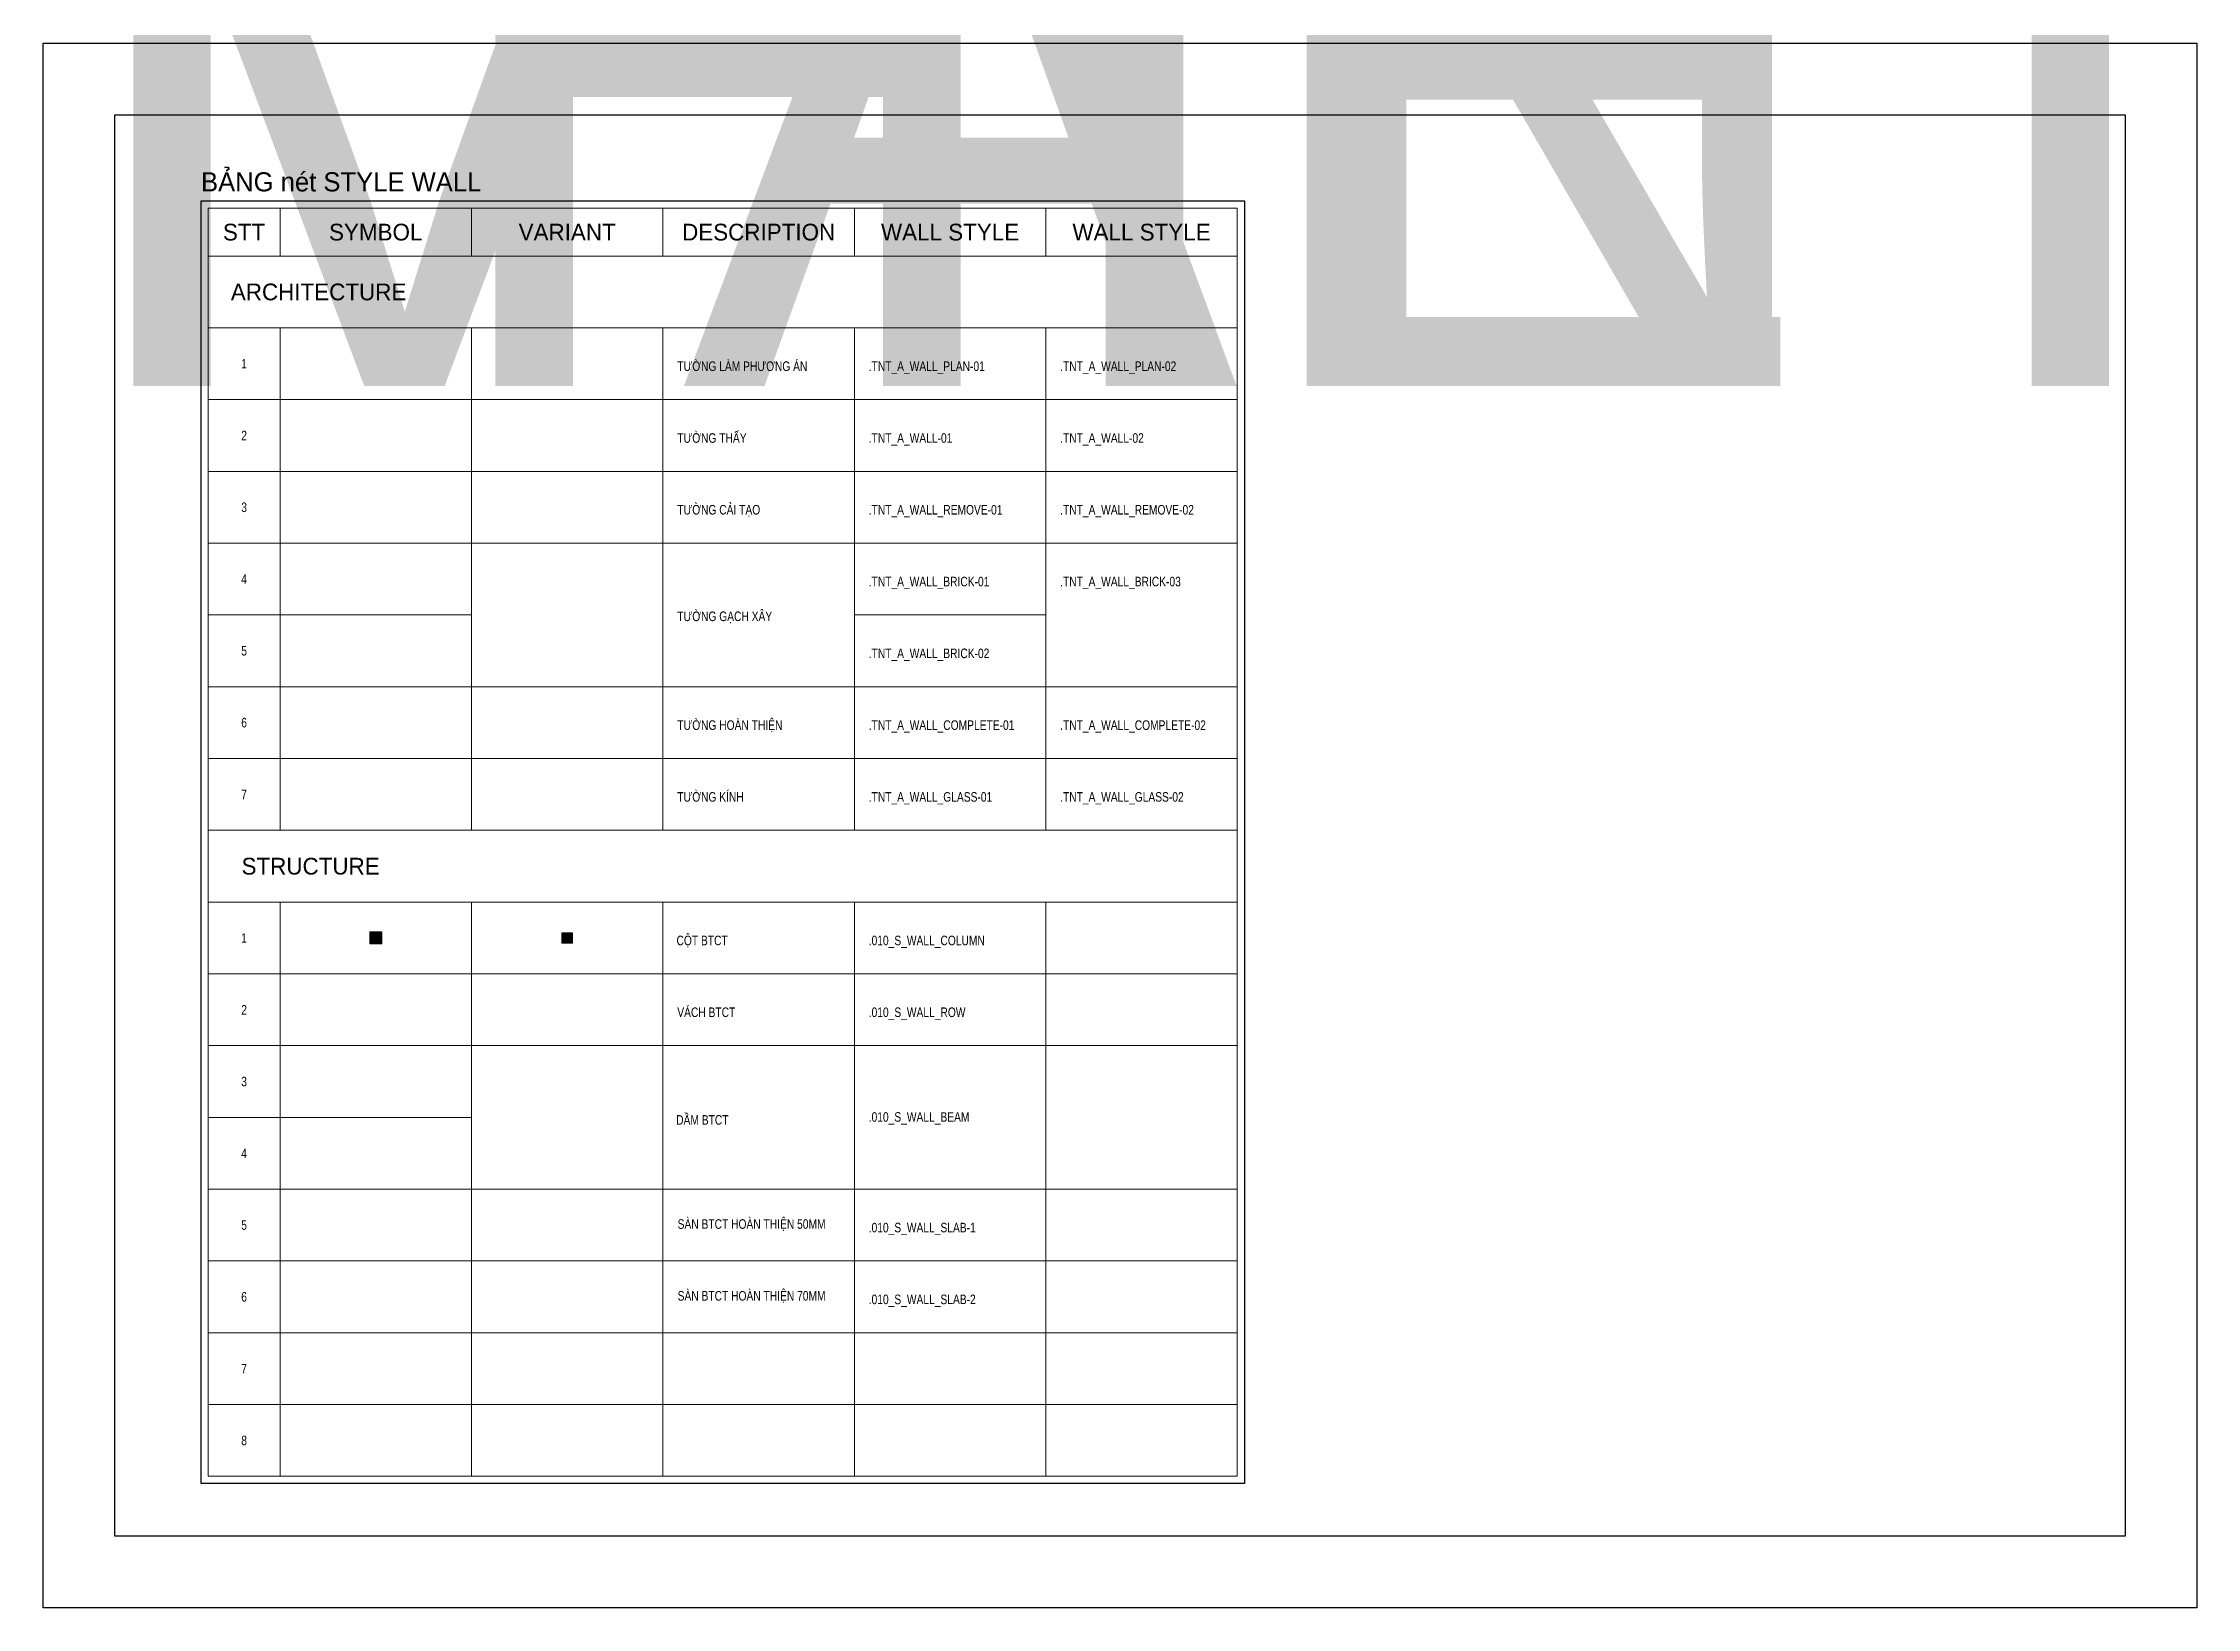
# Model space of a CAD drawing. Header units: millimetres. Extents: x 21129 to 2803301, y -510327 to 166837.
# Drawn here: x 353892 to 398892, y 337 to 33037 of the extents above; entities that cross this region are included whole.
import ezdxf
from ezdxf.enums import TextEntityAlignment as Align

# ---------------------------------------------------------------- set-up
doc = ezdxf.new("R2018")
doc.units = ezdxf.units.MM
doc.layers.add('....03_TNT_A_THIN', color=251, linetype='Continuous', lineweight=13, transparency=0.5)
doc.layers.add('....17_TNT_S_WALL', color=41, linetype='Continuous', transparency=0.5)
doc.layers.add('....20_TNT_N_TEXT', color=9, linetype='Continuous')
doc.layers.add('....24_TNT_N_ANNOTATE', color=14, linetype='Continuous')
doc.styles.add('.TNT_A_TXT_1_MAIN', font='')
doc.styles.add('.TNT_A_TXT_2_SUB', font='UNI Alter Gothic (H).ttf')
doc.styles.add('.TNT_A_TXT_3_NOTE', font='uromans.shx', dxfattribs={"width": 0.8})
doc.styles.get('.TNT_A_TXT_1_MAIN').set_extended_font_data('UNI HelvetIns (H)')

msp = doc.modelspace()

# ---------------------------------------------------------------- texts
at = {"layer": '....20_TNT_N_TEXT', "style": '.TNT_A_TXT_1_MAIN'}
msp.add_text('BẢNG nét STYLE WALL', height=400, dxfattribs=at).set_placement((357192.4, 29937.1))
at = {"layer": '....20_TNT_N_TEXT', "style": '.TNT_A_TXT_2_SUB'}
for s, p in [('STT', (358092.4, 29087.1)), ('SYMBOL', (360842.4, 29087.1)), ('VARIANT', (364842.4, 29087.1)), ('DESCRIPTION', (368842.4, 29087.1)), ('WALL STYLE', (372842.4, 29087.1)), ('WALL STYLE', (376842.4, 29087.1))]:
    msp.add_text(s, height=350, dxfattribs=at).set_placement(p, align=Align.MIDDLE)
for s, p in [('ARCHITECTURE', (357815.5, 27837.1)), ('STRUCTURE', (358039.1, 15837.1))]:
    msp.add_text(s, height=350, dxfattribs=at).set_placement(p, align=Align.MIDDLE_LEFT)
at = {"layer": '....20_TNT_N_TEXT', "style": '.TNT_A_TXT_3_NOTE', "width": 0.8}
for s, p in [('1', (358092.4, 26337.1)), ('2', (358092.4, 24837.1)), ('3', (358092.4, 23337.1)), ('4', (358092.4, 21837.1)), ('5', (358092.4, 20337.1)), ('6', (358092.4, 18837.1)), ('7', (358092.4, 17337.1)), ('1', (358092.4, 14337.1)), ('2', (358092.4, 12837.1)), ('3', (358092.4, 11337.1)), ('4', (358092.4, 9837.1)), ('5', (358092.4, 8337.1)), ('6', (358092.4, 6837.1)), ('7', (358092.4, 5337.1)), ('8', (358092.4, 3837.1))]:
    msp.add_text(s, height=200, dxfattribs=at).set_placement(p, align=Align.MIDDLE)
for s, p in [('TƯỜNG LÀM PHƯƠNG ÁN', (367142.4, 26284.7)), ('.TNT_A_WALL_PLAN-01', (371142.4, 26284.7)), ('.TNT_A_WALL_PLAN-02', (375142.4, 26284.7)), ('.TNT_A_WALL-01', (371142.4, 24784.7)), ('.TNT_A_WALL-02', (375142.4, 24784.7)), ('.TNT_A_WALL_REMOVE-01', (371142.4, 23284.7)), ('.TNT_A_WALL_REMOVE-02', (375142.4, 23284.7)), ('.TNT_A_WALL_BRICK-01', (371142.4, 21784.7)), ('.TNT_A_WALL_BRICK-03', (375142.4, 21784.7)), ('.TNT_A_WALL_BRICK-02', (371142.4, 20284.7)), ('.TNT_A_WALL_COMPLETE-01', (371142.4, 18784.7)), ('.TNT_A_WALL_COMPLETE-02', (375142.4, 18784.7)), ('.TNT_A_WALL_GLASS-01', (371142.4, 17284.7)), ('.TNT_A_WALL_GLASS-02', (375142.4, 17284.7)), ('.010_S_WALL_COLUMN', (371142.4, 14284.7)), ('.010_S_WALL_ROW', (371142.4, 12784.7)), ('.010_S_WALL_BEAM', (371142.4, 10596.6)), ('.010_S_WALL_SLAB-1', (371142.4, 8284.7)), ('.010_S_WALL_SLAB-2', (371142.4, 6784.7))]:
    msp.add_text(s, height=200, dxfattribs=at).set_placement(p, align=Align.MIDDLE_LEFT)
for s, p in [('TƯỜNG THẤY', (367142.4, 24684.7)), ('TƯỜNG CẢI TẠO', (367142.4, 23184.7)), ('TƯỜNG GẠCH XÂY', (367142.4, 20958.5)), ('TƯỜNG HOÀN THIỆN', (367142.4, 18684.7)), ('TƯỜNG KÍNH', (367142.4, 17184.7)), ('CỘT BTCT', (367127.2, 14184.7)), ('VÁCH BTCT', (367142.4, 12684.7)), ('DẦM BTCT', (367119.5, 10434.7))]:
    msp.add_text(s, height=200, dxfattribs=at).set_placement(p)
at = {"layer": '....20_TNT_N_TEXT', "char_height": 200, "width": 3591.2, "attachment_point": 4, "style": '.TNT_A_TXT_3_NOTE'}
for s, insert in [('SÀN BTCT HOÀN THIỆN 50MM', (367150, 8337.1)), ('SÀN BTCT HOÀN THIỆN 70MM', (367150, 6837.1))]:
    msp.add_mtext(s, dxfattribs=dict(at, insert=insert))

# ---------------------------------------------------------------- blocks, each defined once
blk = doc.blocks.new('*U9')
blk.add_hatch(color=7).paths.add_polyline_path([(15, 15), (235, 15), (235, 235), (15, 235)])
at = {"color": 8, "linetype": 'Continuous', "lineweight": 0}
blk.add_lwpolyline([(0, 0), (250, 0), (250, 250), (0, 250)], close=True, dxfattribs=at)
at = {"color": 41, "linetype": 'Continuous', "lineweight": 0}
blk.add_lwpolyline([(15, 15), (235, 15), (235, 235), (15, 235)], close=True, dxfattribs=at)
blk = doc.blocks.new('*U11')
blk.add_hatch(color=7).paths.add_polyline_path([(0, 0), (220, 0), (220, 220), (0, 220)])
at = {"color": 41, "linetype": 'Continuous', "lineweight": 0}
blk.add_lwpolyline([(0, 0), (220, 0), (220, 220), (0, 220)], close=True, dxfattribs=at)
blk = doc.blocks.new('.TNT_KHUNG LAYOUT_2')
at = {"color": 250}
blk.add_lwpolyline([(0, 327), (450, 327), (450, 0), (0, 0)], close=True, dxfattribs=at)
at = {"color": 14}
blk.add_lwpolyline([(15, 312), (435, 312), (435, 15), (15, 15)], close=True, dxfattribs=at)
blk = doc.blocks.new('*U6')
blk.add_hatch(color=253).paths.add_polyline_path([(30, 198.54), (432, 198.54), (432, 128.46), (30, 128.46)])
at = {"color": 250}
blk.add_lwpolyline([(450, 0), (0, 0), (0, 327), (450, 327)], close=True, dxfattribs=at)
at = {"color": 3}
blk.add_lwpolyline([(435, 15), (15, 15), (15, 312), (435, 312)], close=True, dxfattribs=at)
at = {"color": 1}
blk.add_lwpolyline([(30, 18), (432, 18), (432, 309), (30, 309)], close=True, dxfattribs=at)
at = {"color": 8}
blk.add_lwpolyline([(30, 198.54), (432, 198.54), (432, 128.46), (30, 128.46)], close=True, dxfattribs=at)
at = {"color": 156, "linetype": 'Continuous', "lineweight": 30, "flags": 104}
blk.add_attdef('TITLE_NGANG', text='', height=4, dxfattribs=at).set_placement((164, 165.68), align=Align.TOP_LEFT)
at = {"color": 156, "linetype": 'Continuous', "style": '.TNT_A_TXT_1_MAIN'}
for tag, height, p in [('TITLE_KHUNG-BIA', 12, (231, 183.54)), ('TITLE_HANOI', 3, (231, 23))]:
    blk.add_attdef(tag, text='', height=height, dxfattribs=at).set_placement(p, align=Align.MIDDLE_CENTER)

# ---------------------------------------------------------------- linework, layer by layer
at = {"layer": '....03_TNT_A_THIN'}
for p, q in [((358842.4, 29587.1), (358842.4, 28587.1)), ((362842.4, 29587.1), (362842.4, 28587.1)), ((366842.4, 29587.1), (366842.4, 28587.1)), ((370842.4, 29587.1), (370842.4, 28587.1)), ((374842.4, 29587.1), (374842.4, 28587.1)), ((357342.4, 28587.1), (378842.4, 28587.1)), ((357342.4, 27087.1), (378842.4, 27087.1)), ((358842.4, 27087.1), (358842.4, 16587.1)), ((362842.4, 27087.1), (362842.4, 16587.1)), ((366842.4, 27087.1), (366842.4, 16587.1)), ((370842.4, 27087.1), (370842.4, 16587.1)), ((374842.4, 27087.1), (374842.4, 16587.1)), ((357342.4, 25587.1), (378842.4, 25587.1)), ((357342.4, 24087.1), (378842.4, 24087.1)), ((357342.4, 22587.1), (378842.4, 22587.1)), ((357342.4, 21087.1), (362842.4, 21087.1)), ((370842.4, 21087.1), (374842.4, 21087.1)), ((357342.4, 19587.1), (378842.4, 19587.1)), ((357342.4, 18087.1), (378842.4, 18087.1)), ((357342.4, 16587.1), (378842.4, 16587.1)), ((357342.4, 15087.1), (378842.4, 15087.1)), ((358842.4, 15087.1), (358842.4, 3087.1)), ((362842.4, 15087.1), (362842.4, 3087.1)), ((366842.4, 15087.1), (366842.4, 3087.1)), ((370842.4, 15087.1), (370842.4, 3087.1)), ((374842.4, 15087.1), (374842.4, 3087.1)), ((357342.4, 13587.1), (378842.4, 13587.1)), ((357342.4, 12087.1), (378842.4, 12087.1)), ((357342.4, 10587.1), (362842.4, 10587.1)), ((357342.4, 9087.1), (378842.4, 9087.1)), ((357342.4, 7587.1), (378842.4, 7587.1)), ((357342.4, 6087.1), (378842.4, 6087.1)), ((357342.4, 4587.1), (378842.4, 4587.1)), ((357342.4, 3087.1), (378842.4, 3087.1))]:
    msp.add_line(p, q, dxfattribs=at)
msp.add_lwpolyline([(357342.4, 29587.1), (378842.4, 29587.1), (378842.4, 3087.1), (357342.4, 3087.1)], close=True, dxfattribs=at)
at = {"layer": '....24_TNT_N_ANNOTATE'}
msp.add_lwpolyline([(357192.4, 29737.1), (378992.4, 29737.1), (378992.4, 2937.1), (357192.4, 2937.1)], close=True, dxfattribs=at)

# ---------------------------------------------------------------- block references
at = {"layer": '....17_TNT_S_WALL'}
for name, p in [('*U9', (360717.4, 14212.1)), ('*U11', (364732.4, 14227.1))]:
    msp.add_blockref(name, p, dxfattribs=at)
ref = msp.add_blockref('*U6', (263892.4, 65737.1), dxfattribs=dict(xscale=100, yscale=100, zscale=100))
lines = msp.add_mtext('CHỦ ĐẦU TƯ: .....\\PĐỊA ĐIỂM: TP. VINH - NGHỆ AN\\PTƯ VẤN THIẾT KẾ: CÔNG TY CỔ PHẦN KIẾN TRÚC TNT', dxfattribs={"color": 156, "linetype": 'Continuous', "insert": (280292.4, 82305.4), "char_height": 13020.675, "attachment_point": 1})
ref.add_attrib('TITLE_NGANG', '', (280292.4, 82305.4), dxfattribs={"flags": 104}).embed_mtext(lines)
ref.add_attrib('TITLE_KHUNG-BIA', 'HỒ SƠ THIẾT KẾ CƠ SỞ', dxfattribs={"color": 156, "linetype": 'Continuous', "height": 1200, "style": '.TNT_A_TXT_1_MAIN'}).set_placement((286992.4, 84090.8), align=Align.MIDDLE_CENTER)
ref.add_attrib('TITLE_HANOI', 'HÀ NỘI - 2026', dxfattribs={"color": 156, "linetype": 'Continuous', "height": 300, "style": '.TNT_A_TXT_1_MAIN'}).set_placement((286992.4, 68037.1), align=Align.MIDDLE_CENTER)
ref = msp.add_blockref('*U6', (308892.4, 65737.1), dxfattribs=dict(xscale=100, yscale=100, zscale=100))
lines = msp.add_mtext('CHỦ ĐẦU TƯ: .....\\PĐỊA ĐIỂM: TP. VINH - NGHỆ AN\\PTƯ VẤN THIẾT KẾ: CÔNG TY CỔ PHẦN KIẾN TRÚC TNT', dxfattribs={"color": 156, "linetype": 'Continuous', "insert": (325292.4, 82305.4), "char_height": 13020.675, "attachment_point": 1})
ref.add_attrib('TITLE_NGANG', '', (325292.4, 82305.4), dxfattribs={"flags": 104}).embed_mtext(lines)
ref.add_attrib('TITLE_KHUNG-BIA', 'HỒ SƠ THIẾT KẾ KỸ THUẬT THI CÔNG', dxfattribs={"color": 156, "linetype": 'Continuous', "height": 1200, "style": '.TNT_A_TXT_1_MAIN'}).set_placement((331992.4, 84090.8), align=Align.MIDDLE_CENTER)
ref.add_attrib('TITLE_HANOI', 'HÀ NỘI - 2026', dxfattribs={"color": 156, "linetype": 'Continuous', "height": 300, "style": '.TNT_A_TXT_1_MAIN'}).set_placement((331992.4, 68037.1), align=Align.MIDDLE_CENTER)
at = {"xscale": 100, "yscale": 100, "zscale": 100}
msp.add_blockref('.TNT_KHUNG LAYOUT_2', (353892.4, 337.1), dxfattribs=at)

msp.set_redraw_order([(e.dxf.handle, doc.entitydb.next_handle()) for e in msp.query("TEXT MTEXT ATTDEF DIMENSION ARC_DIMENSION")])  # texts and dimensions are drawn at this point

doc.saveas('drawing.dxf')
